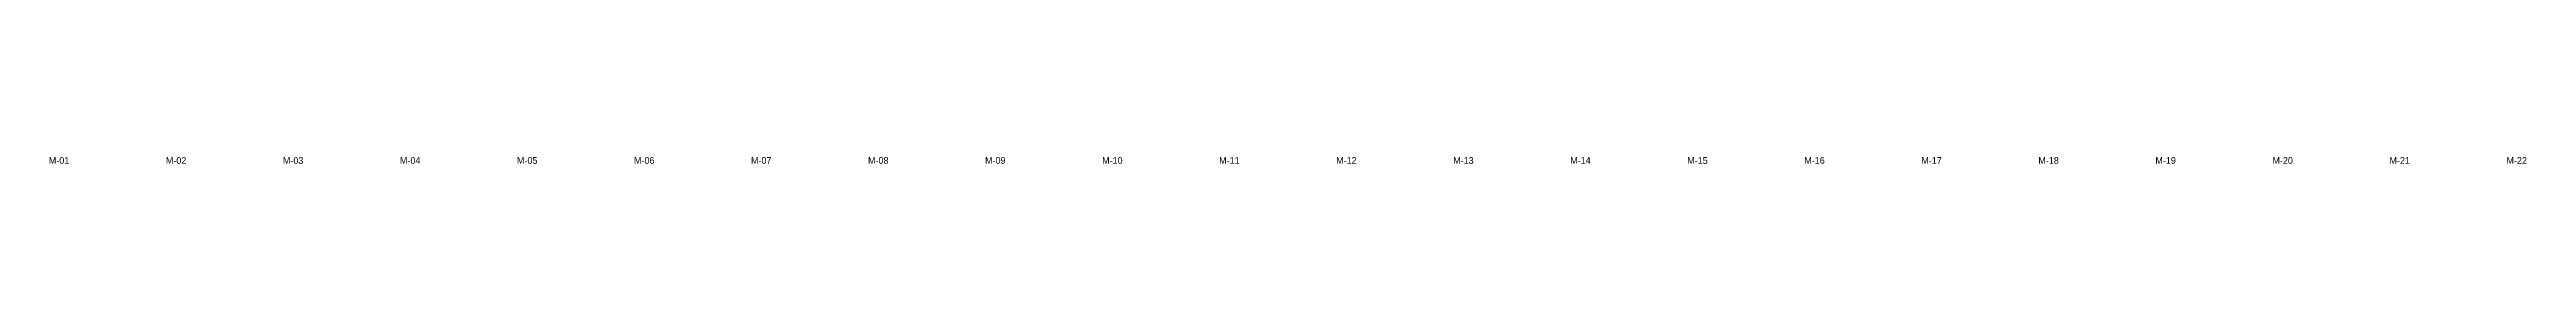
# Model space of a CAD drawing. Header units: metres. Extents: x 478.4 to 564, y -144.7 to -79.7.
# Drawn here: x 489.78 to 511.92, y -95.92 to -95.86 of the extents above; entities that cross this region are included whole.
import ezdxf
from ezdxf.enums import TextEntityAlignment as Align

# ---------------------------------------------------------------- set-up
doc = ezdxf.new("R2010")
doc.units = ezdxf.units.M
doc.layers.add('PLAN-CORTE-TEXTOS', color=5, linetype='Continuous')

msp = doc.modelspace()

# ---------------------------------------------------------------- texts
at = {"layer": 'PLAN-CORTE-TEXTOS'}
for s, p in [('M-01', (489.863, -95.89)), ('M-02', (490.909, -95.89)), ('M-03', (491.955, -95.89)), ('M-04', (493.001, -95.89)), ('M-05', (494.047, -95.89)), ('M-06', (495.093, -95.89)), ('M-07', (496.139, -95.89)), ('M-08', (497.185, -95.89)), ('M-09', (498.231, -95.89)), ('M-10', (499.277, -95.89)), ('M-11', (500.323, -95.89)), ('M-12', (501.369, -95.89)), ('M-13', (502.415, -95.89)), ('M-14', (503.461, -95.89)), ('M-15', (504.507, -95.89)), ('M-16', (505.553, -95.89)), ('M-17', (506.599, -95.89)), ('M-18', (507.645, -95.89)), ('M-19', (508.691, -95.89)), ('M-20', (509.737, -95.89)), ('M-21', (510.783, -95.89)), ('M-22', (511.829, -95.89))]:
    msp.add_text(s, height=0.06, dxfattribs=at).set_placement(p, align=Align.MIDDLE_CENTER)

doc.saveas('drawing.dxf')
